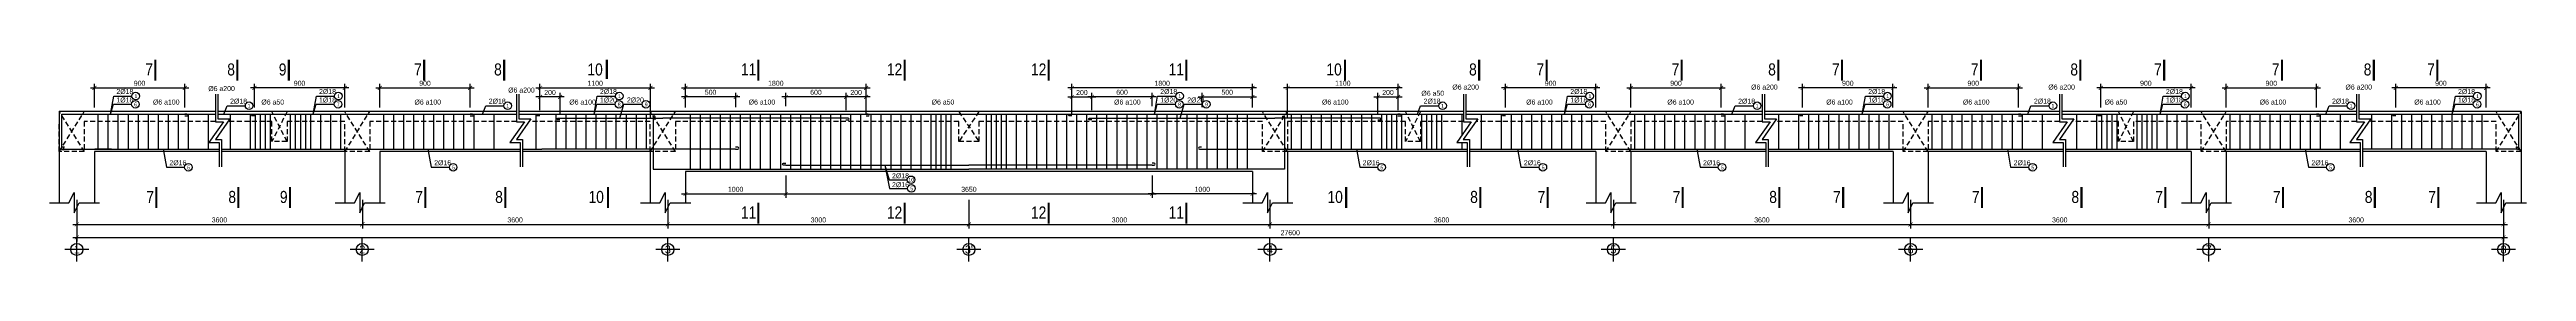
# Model space of a CAD drawing. Extents: x -317 to 3482, y -2056 to 752.
# Drawn here: x 2248 to 3482, y -435 to -334 of the extents above; entities that cross this region are included whole.
import ezdxf
from ezdxf.enums import TextEntityAlignment as Align

# ---------------------------------------------------------------- set-up
doc = ezdxf.new("R2010")
doc.units = 0
doc.header["$MEASUREMENT"] = 0
doc.linetypes.add('CENTER2', pattern=[1.125, 0.75, -0.125, 0.125, -0.125])
doc.linetypes.add('HIDDEN', pattern=[0.375, 0.25, -0.125])
doc.layers.get('0').update_dxf_attribs({"linetype": 'CONTINUOUS'})
doc.layers.get('DEFPOINTS').update_dxf_attribs({"linetype": 'CONTINUOUS'})
for name, color, linetype in [('DAI', 3, 'CONTINUOUS'), ('DIM', 1, 'CONTINUOUS'), ('DUT', 7, 'CENTER2'), ('MOTAAR', 1, 'CONTINUOUS'), ('TEXT', 7, 'CONTINUOUS'), ('THEP', 6, 'CONTINUOUS'), ('TU1', 9, 'CONTINUOUS'), ('TUONG', 7, 'CONTINUOUS')]:
    doc.layers.add(name, color=color, linetype=linetype)
doc.styles.add('DIM-NEW', font='VHELVCN.TTF')
doc.styles.add('style1', font='VGOUDYN.TTF')
doc.styles.add('T2', font='VTIMESN.TTF')
doc.dimstyles.new('TL20', dxfattribs={"dimtxt": 2.5, "dimasz": 2, "dimexe": 2, "dimexo": 2, "dimgap": 1, "dimtad": 1, "dimdec": 0, "dimlfac": 20, "dimzin": 0, "dimdsep": 46, "dimtxsty": 'T2', "dimblk": 'ARCHTICK', "dimcen": 2.5, "dimdle": 2, "dimclrd": 1, "dimclre": 1, "dimclrt": 2, "dimadec": 0, "dimazin": 0, "dimtfac": 1, "dimtdec": 0, "dimtix": 1, "dimtofl": 0, "dimtmove": 0, "dimatfit": 0, "dimldrblk": 'ARCHTICK', "dimfxl": 0, "dimtolj": 1, "dimtzin": 0, "dimlwd": -1, "dimlwe": -1, "dimarcsym": 0})

# ---------------------------------------------------------------- blocks, each defined once
blk = doc.blocks.new('truc2')
at = {"layer": 'MOTAAR'}
for p, q in [((0, -15), (0, 0)), ((7.5, -7.5), (-7.5, -7.5))]:
    blk.add_line(p, q, dxfattribs=at)
blk.add_lwpolyline([(0, -3.5), (0, -1.8)], dxfattribs=at)
blk.add_circle((0, -7.5), 3.75, dxfattribs=at)
at = {"layer": 'TEXT', "style": 'T2'}
blk.add_attdef('1', text='', height=5, dxfattribs=at).set_placement((0, -7.5), align=Align.MIDDLE_CENTER)
blk = doc.blocks.new('_ARCHTICK')
at = {"color": 0, "linetype": 'ByBlock', "const_width": 0.15}
blk.add_lwpolyline([(-0.5, -0.5), (0.5, 0.5)], dxfattribs=at)
blk = doc.blocks.new('*D162')
at = {"layer": 'DEFPOINTS', "color": 0}
for p in [(2315.2, -348.5), (2270.2, -360.3), (2315.2, -360.3)]:
    blk.add_point(p, dxfattribs=at)
at = {"layer": 'TUONG', "color": 1}
for p, q in [((2268.2, -348.5), (2317.2, -348.5)), ((2270.2, -358.3), (2270.2, -346.5)), ((2315.2, -358.3), (2315.2, -346.5))]:
    blk.add_line(p, q, dxfattribs=at)
at = {"layer": 'TUONG', "color": 1, "xscale": 2, "yscale": 2, "zscale": 2, "rotation": 180}
blk.add_blockref('_ARCHTICK', (2270.2, -348.5), dxfattribs=at)
at = {"layer": 'TUONG', "color": 1, "xscale": 2, "yscale": 2, "zscale": 2}
blk.add_blockref('_ARCHTICK', (2315.2, -348.5), dxfattribs=at)
at = {"layer": 'TUONG', "color": 2, "insert": (2292.7, -346.2), "char_height": 2.5, "attachment_point": 5, "style": 'T2'}
blk.add_mtext('\\A1;900', dxfattribs=at)
blk = doc.blocks.new('*D161')
at = {"layer": 'DEFPOINTS', "color": 0}
for p in [(2349.9, -348.5), (2349.9, -360.3), (2394.9, -360.3)]:
    blk.add_point(p, dxfattribs=at)
at = {"layer": 'TUONG', "color": 1}
for p, q in [((2396.9, -348.5), (2347.9, -348.5)), ((2349.9, -358.3), (2349.9, -346.5)), ((2394.9, -358.3), (2394.9, -346.5))]:
    blk.add_line(p, q, dxfattribs=at)
at = {"layer": 'TUONG', "color": 1, "xscale": 2, "yscale": 2, "zscale": 2, "rotation": 180}
blk.add_blockref('_ARCHTICK', (2349.9, -348.5), dxfattribs=at)
at = {"layer": 'TUONG', "color": 1, "xscale": 2, "yscale": 2, "zscale": 2}
blk.add_blockref('_ARCHTICK', (2394.9, -348.5), dxfattribs=at)
at = {"layer": 'TUONG', "color": 2, "insert": (2372.4, -346.2), "char_height": 2.5, "attachment_point": 5, "style": 'T2'}
blk.add_mtext('\\A1;900', dxfattribs=at)
blk = doc.blocks.new('*D160')
at = {"layer": 'DEFPOINTS', "color": 0}
for p in [(2457.4, -348.5), (2412.4, -360.3), (2457.4, -360.3)]:
    blk.add_point(p, dxfattribs=at)
at = {"layer": 'TUONG', "color": 1}
for p, q in [((2410.4, -348.5), (2459.4, -348.5)), ((2412.4, -358.3), (2412.4, -346.5)), ((2457.4, -358.3), (2457.4, -346.5))]:
    blk.add_line(p, q, dxfattribs=at)
at = {"layer": 'TUONG', "color": 1, "xscale": 2, "yscale": 2, "zscale": 2, "rotation": 180}
blk.add_blockref('_ARCHTICK', (2412.4, -348.5), dxfattribs=at)
at = {"layer": 'TUONG', "color": 1, "xscale": 2, "yscale": 2, "zscale": 2}
blk.add_blockref('_ARCHTICK', (2457.4, -348.5), dxfattribs=at)
at = {"layer": 'TUONG', "color": 2, "insert": (2434.9, -346.2), "char_height": 2.5, "attachment_point": 5, "style": 'T2'}
blk.add_mtext('\\A1;900', dxfattribs=at)
blk = doc.blocks.new('*D159')
at = {"layer": 'DEFPOINTS', "color": 0}
for p in [(2547.2, -348.5), (2492.2, -361.6), (2547.2, -365.3)]:
    blk.add_point(p, dxfattribs=at)
at = {"layer": 'TUONG', "color": 1}
for p, q in [((2490.2, -348.5), (2549.2, -348.5)), ((2492.2, -359.6), (2492.2, -346.5)), ((2547.2, -363.3), (2547.2, -346.5))]:
    blk.add_line(p, q, dxfattribs=at)
at = {"layer": 'TUONG', "color": 1, "xscale": 2, "yscale": 2, "zscale": 2, "rotation": 180}
blk.add_blockref('_ARCHTICK', (2492.2, -348.5), dxfattribs=at)
at = {"layer": 'TUONG', "color": 1, "xscale": 2, "yscale": 2, "zscale": 2}
blk.add_blockref('_ARCHTICK', (2547.2, -348.5), dxfattribs=at)
at = {"layer": 'TUONG', "color": 2, "insert": (2519.7, -346.2), "char_height": 2.5, "attachment_point": 5, "style": 'T2'}
blk.add_mtext('\\A1;1100', dxfattribs=at)
blk = doc.blocks.new('*D158')
at = {"layer": 'DEFPOINTS', "color": 0}
for p in [(2492.2, -353), (2492.2, -361.6), (2502.2, -363.6)]:
    blk.add_point(p, dxfattribs=at)
at = {"layer": 'TUONG', "color": 1}
for p, q in [((2504.2, -353), (2490.2, -353)), ((2492.2, -359.6), (2492.2, -351)), ((2502.2, -361.6), (2502.2, -351))]:
    blk.add_line(p, q, dxfattribs=at)
at = {"layer": 'TUONG', "color": 1, "xscale": 2, "yscale": 2, "zscale": 2, "rotation": 180}
blk.add_blockref('_ARCHTICK', (2492.2, -353), dxfattribs=at)
at = {"layer": 'TUONG', "color": 1, "xscale": 2, "yscale": 2, "zscale": 2}
blk.add_blockref('_ARCHTICK', (2502.2, -353), dxfattribs=at)
at = {"layer": 'TUONG', "color": 2, "insert": (2497.2, -350.8), "char_height": 2.5, "attachment_point": 5, "style": 'T2'}
blk.add_mtext('\\A1;200', dxfattribs=at)
blk = doc.blocks.new('*D157')
at = {"layer": 'DEFPOINTS', "color": 0}
for p in [(2654.7, -348.5), (2564.7, -360.3), (2654.7, -361.6)]:
    blk.add_point(p, dxfattribs=at)
at = {"layer": 'TUONG', "color": 1}
for p, q in [((2562.7, -348.5), (2656.7, -348.5)), ((2564.7, -358.3), (2564.7, -346.5)), ((2654.7, -359.6), (2654.7, -346.5))]:
    blk.add_line(p, q, dxfattribs=at)
at = {"layer": 'TUONG', "color": 1, "xscale": 2, "yscale": 2, "zscale": 2, "rotation": 180}
blk.add_blockref('_ARCHTICK', (2564.7, -348.5), dxfattribs=at)
at = {"layer": 'TUONG', "color": 1, "xscale": 2, "yscale": 2, "zscale": 2}
blk.add_blockref('_ARCHTICK', (2654.7, -348.5), dxfattribs=at)
at = {"layer": 'TUONG', "color": 2, "insert": (2609.7, -346.2), "char_height": 2.5, "attachment_point": 5, "style": 'T2'}
blk.add_mtext('\\A1;1800', dxfattribs=at)
blk = doc.blocks.new('*D156')
at = {"layer": 'DEFPOINTS', "color": 0}
for p in [(2644.7, -353), (2644.7, -361.6), (2654.7, -363.6)]:
    blk.add_point(p, dxfattribs=at)
at = {"layer": 'TUONG', "color": 1}
for p, q in [((2656.7, -353), (2642.7, -353)), ((2644.7, -359.6), (2644.7, -351)), ((2654.7, -361.6), (2654.7, -351))]:
    blk.add_line(p, q, dxfattribs=at)
at = {"layer": 'TUONG', "color": 1, "xscale": 2, "yscale": 2, "zscale": 2, "rotation": 180}
blk.add_blockref('_ARCHTICK', (2644.7, -353), dxfattribs=at)
at = {"layer": 'TUONG', "color": 1, "xscale": 2, "yscale": 2, "zscale": 2}
blk.add_blockref('_ARCHTICK', (2654.7, -353), dxfattribs=at)
at = {"layer": 'TUONG', "color": 2, "insert": (2649.7, -350.8), "char_height": 2.5, "attachment_point": 5, "style": 'T2'}
blk.add_mtext('\\A1;200', dxfattribs=at)
blk = doc.blocks.new('*D155')
at = {"layer": 'DEFPOINTS', "color": 0}
for p in [(2564.7, -353), (2564.7, -358.1), (2589.7, -360.1)]:
    blk.add_point(p, dxfattribs=at)
at = {"layer": 'TUONG', "color": 1}
for p, q in [((2591.7, -353), (2562.7, -353)), ((2564.7, -356.1), (2564.7, -351)), ((2589.7, -358.1), (2589.7, -351))]:
    blk.add_line(p, q, dxfattribs=at)
at = {"layer": 'TUONG', "color": 1, "xscale": 2, "yscale": 2, "zscale": 2, "rotation": 180}
blk.add_blockref('_ARCHTICK', (2564.7, -353), dxfattribs=at)
at = {"layer": 'TUONG', "color": 1, "xscale": 2, "yscale": 2, "zscale": 2}
blk.add_blockref('_ARCHTICK', (2589.7, -353), dxfattribs=at)
at = {"layer": 'TUONG', "color": 2, "insert": (2577.2, -350.7), "char_height": 2.5, "attachment_point": 5, "style": 'T2'}
blk.add_mtext('\\A1;500', dxfattribs=at)
blk = doc.blocks.new('*D154')
at = {"layer": 'DEFPOINTS', "color": 0}
for p in [(2767.2, -353), (2757.2, -363.6), (2767.2, -361.6)]:
    blk.add_point(p, dxfattribs=at)
at = {"layer": 'TUONG', "color": 1}
for p, q in [((2755.2, -353), (2769.2, -353)), ((2757.2, -361.6), (2757.2, -351)), ((2767.2, -359.6), (2767.2, -351))]:
    blk.add_line(p, q, dxfattribs=at)
at = {"layer": 'TUONG', "color": 1, "xscale": 2, "yscale": 2, "zscale": 2, "rotation": 180}
blk.add_blockref('_ARCHTICK', (2757.2, -353), dxfattribs=at)
at = {"layer": 'TUONG', "color": 1, "xscale": 2, "yscale": 2, "zscale": 2}
blk.add_blockref('_ARCHTICK', (2767.2, -353), dxfattribs=at)
at = {"layer": 'TUONG', "color": 2, "insert": (2762.2, -350.8), "char_height": 2.5, "attachment_point": 5, "style": 'T2'}
blk.add_mtext('\\A1;200', dxfattribs=at)
blk = doc.blocks.new('*D153')
at = {"layer": 'DEFPOINTS', "color": 0}
for p in [(2757.2, -348.5), (2757.2, -361.6), (2847.2, -360.3)]:
    blk.add_point(p, dxfattribs=at)
at = {"layer": 'TUONG', "color": 1}
for p, q in [((2849.2, -348.5), (2755.2, -348.5)), ((2757.2, -359.6), (2757.2, -346.5)), ((2847.2, -358.3), (2847.2, -346.5))]:
    blk.add_line(p, q, dxfattribs=at)
at = {"layer": 'TUONG', "color": 1, "xscale": 2, "yscale": 2, "zscale": 2, "rotation": 180}
blk.add_blockref('_ARCHTICK', (2757.2, -348.5), dxfattribs=at)
at = {"layer": 'TUONG', "color": 1, "xscale": 2, "yscale": 2, "zscale": 2}
blk.add_blockref('_ARCHTICK', (2847.2, -348.5), dxfattribs=at)
at = {"layer": 'TUONG', "color": 2, "insert": (2802.2, -346.2), "char_height": 2.5, "attachment_point": 5, "style": 'T2'}
blk.add_mtext('\\A1;1800', dxfattribs=at)
blk = doc.blocks.new('*D152')
at = {"layer": 'DEFPOINTS', "color": 0}
for p in [(2847.2, -353), (2822.1, -360.1), (2847.2, -358.1)]:
    blk.add_point(p, dxfattribs=at)
at = {"layer": 'TUONG', "color": 1}
for p, q in [((2820.1, -353), (2849.2, -353)), ((2822.1, -358.1), (2822.1, -351)), ((2847.2, -356.1), (2847.2, -351))]:
    blk.add_line(p, q, dxfattribs=at)
at = {"layer": 'TUONG', "color": 1, "xscale": 2, "yscale": 2, "zscale": 2, "rotation": 180}
blk.add_blockref('_ARCHTICK', (2822.1, -353), dxfattribs=at)
at = {"layer": 'TUONG', "color": 1, "xscale": 2, "yscale": 2, "zscale": 2}
blk.add_blockref('_ARCHTICK', (2847.2, -353), dxfattribs=at)
at = {"layer": 'TUONG', "color": 2, "insert": (2834.6, -350.7), "char_height": 2.5, "attachment_point": 5, "style": 'T2'}
blk.add_mtext('\\A1;500', dxfattribs=at)
blk = doc.blocks.new('*D151')
at = {"layer": 'DEFPOINTS', "color": 0}
for p in [(2864.7, -348.5), (2864.7, -365.3), (2919.7, -361.6)]:
    blk.add_point(p, dxfattribs=at)
at = {"layer": 'TUONG', "color": 1}
for p, q in [((2921.7, -348.5), (2862.7, -348.5)), ((2864.7, -363.3), (2864.7, -346.5)), ((2919.7, -359.6), (2919.7, -346.5))]:
    blk.add_line(p, q, dxfattribs=at)
at = {"layer": 'TUONG', "color": 1, "xscale": 2, "yscale": 2, "zscale": 2, "rotation": 180}
blk.add_blockref('_ARCHTICK', (2864.7, -348.5), dxfattribs=at)
at = {"layer": 'TUONG', "color": 1, "xscale": 2, "yscale": 2, "zscale": 2}
blk.add_blockref('_ARCHTICK', (2919.7, -348.5), dxfattribs=at)
at = {"layer": 'TUONG', "color": 2, "insert": (2892.2, -346.2), "char_height": 2.5, "attachment_point": 5, "style": 'T2'}
blk.add_mtext('\\A1;1100', dxfattribs=at)
blk = doc.blocks.new('*D150')
at = {"layer": 'DEFPOINTS', "color": 0}
for p in [(2919.7, -353), (2909.7, -363.6), (2919.7, -361.6)]:
    blk.add_point(p, dxfattribs=at)
at = {"layer": 'TUONG', "color": 1}
for p, q in [((2907.7, -353), (2921.7, -353)), ((2909.7, -361.6), (2909.7, -351)), ((2919.7, -359.6), (2919.7, -351))]:
    blk.add_line(p, q, dxfattribs=at)
at = {"layer": 'TUONG', "color": 1, "xscale": 2, "yscale": 2, "zscale": 2, "rotation": 180}
blk.add_blockref('_ARCHTICK', (2909.7, -353), dxfattribs=at)
at = {"layer": 'TUONG', "color": 1, "xscale": 2, "yscale": 2, "zscale": 2}
blk.add_blockref('_ARCHTICK', (2919.7, -353), dxfattribs=at)
at = {"layer": 'TUONG', "color": 2, "insert": (2914.7, -350.8), "char_height": 2.5, "attachment_point": 5, "style": 'T2'}
blk.add_mtext('\\A1;200', dxfattribs=at)
blk = doc.blocks.new('*D149')
at = {"layer": 'DEFPOINTS', "color": 0}
for p in [(3080.7, -348.5), (3035.7, -360.3), (3080.7, -360.3)]:
    blk.add_point(p, dxfattribs=at)
at = {"layer": 'TUONG', "color": 1}
for p, q in [((3033.7, -348.5), (3082.7, -348.5)), ((3035.7, -358.3), (3035.7, -346.5)), ((3080.7, -358.3), (3080.7, -346.5))]:
    blk.add_line(p, q, dxfattribs=at)
at = {"layer": 'TUONG', "color": 1, "xscale": 2, "yscale": 2, "zscale": 2, "rotation": 180}
blk.add_blockref('_ARCHTICK', (3035.7, -348.5), dxfattribs=at)
at = {"layer": 'TUONG', "color": 1, "xscale": 2, "yscale": 2, "zscale": 2}
blk.add_blockref('_ARCHTICK', (3080.7, -348.5), dxfattribs=at)
at = {"layer": 'TUONG', "color": 2, "insert": (3058.2, -346.2), "char_height": 2.5, "attachment_point": 5, "style": 'T2'}
blk.add_mtext('\\A1;900', dxfattribs=at)
blk = doc.blocks.new('*D148')
at = {"layer": 'DEFPOINTS', "color": 0}
for p in [(2973.2, -348.5), (2973.2, -360.3), (3018.2, -360.3)]:
    blk.add_point(p, dxfattribs=at)
at = {"layer": 'TUONG', "color": 1}
for p, q in [((3020.2, -348.5), (2971.2, -348.5)), ((2973.2, -358.3), (2973.2, -346.5)), ((3018.2, -358.3), (3018.2, -346.5))]:
    blk.add_line(p, q, dxfattribs=at)
at = {"layer": 'TUONG', "color": 1, "xscale": 2, "yscale": 2, "zscale": 2, "rotation": 180}
blk.add_blockref('_ARCHTICK', (2973.2, -348.5), dxfattribs=at)
at = {"layer": 'TUONG', "color": 1, "xscale": 2, "yscale": 2, "zscale": 2}
blk.add_blockref('_ARCHTICK', (3018.2, -348.5), dxfattribs=at)
at = {"layer": 'TUONG', "color": 2, "insert": (2995.7, -346.2), "char_height": 2.5, "attachment_point": 5, "style": 'T2'}
blk.add_mtext('\\A1;900', dxfattribs=at)
blk = doc.blocks.new('*D147')
at = {"layer": 'DEFPOINTS', "color": 0}
for p in [(3121.3, -348.5), (3121.3, -360.3), (3166.3, -360.3)]:
    blk.add_point(p, dxfattribs=at)
at = {"layer": 'TUONG', "color": 1}
for p, q in [((3168.3, -348.5), (3119.3, -348.5)), ((3121.3, -358.3), (3121.3, -346.5)), ((3166.3, -358.3), (3166.3, -346.5))]:
    blk.add_line(p, q, dxfattribs=at)
at = {"layer": 'TUONG', "color": 1, "xscale": 2, "yscale": 2, "zscale": 2, "rotation": 180}
blk.add_blockref('_ARCHTICK', (3121.3, -348.5), dxfattribs=at)
at = {"layer": 'TUONG', "color": 1, "xscale": 2, "yscale": 2, "zscale": 2}
blk.add_blockref('_ARCHTICK', (3166.3, -348.5), dxfattribs=at)
at = {"layer": 'TUONG', "color": 2, "insert": (3143.8, -346.2), "char_height": 2.5, "attachment_point": 5, "style": 'T2'}
blk.add_mtext('\\A1;900', dxfattribs=at)
blk = doc.blocks.new('*D146')
at = {"layer": 'DEFPOINTS', "color": 0}
for p in [(3228.8, -348.5), (3183.8, -360.3), (3228.8, -360.3)]:
    blk.add_point(p, dxfattribs=at)
at = {"layer": 'TUONG', "color": 1}
for p, q in [((3181.8, -348.5), (3230.8, -348.5)), ((3183.8, -358.3), (3183.8, -346.5)), ((3228.8, -358.3), (3228.8, -346.5))]:
    blk.add_line(p, q, dxfattribs=at)
at = {"layer": 'TUONG', "color": 1, "xscale": 2, "yscale": 2, "zscale": 2, "rotation": 180}
blk.add_blockref('_ARCHTICK', (3183.8, -348.5), dxfattribs=at)
at = {"layer": 'TUONG', "color": 1, "xscale": 2, "yscale": 2, "zscale": 2}
blk.add_blockref('_ARCHTICK', (3228.8, -348.5), dxfattribs=at)
at = {"layer": 'TUONG', "color": 2, "insert": (3206.3, -346.2), "char_height": 2.5, "attachment_point": 5, "style": 'T2'}
blk.add_mtext('\\A1;900', dxfattribs=at)
blk = doc.blocks.new('*D145')
at = {"layer": 'DEFPOINTS', "color": 0}
for p in [(3269.8, -348.5), (3269.8, -360.3), (3314.8, -360.3)]:
    blk.add_point(p, dxfattribs=at)
at = {"layer": 'TUONG', "color": 1}
for p, q in [((3316.8, -348.5), (3267.8, -348.5)), ((3269.8, -358.3), (3269.8, -346.5)), ((3314.8, -358.3), (3314.8, -346.5))]:
    blk.add_line(p, q, dxfattribs=at)
at = {"layer": 'TUONG', "color": 1, "xscale": 2, "yscale": 2, "zscale": 2, "rotation": 180}
blk.add_blockref('_ARCHTICK', (3269.8, -348.5), dxfattribs=at)
at = {"layer": 'TUONG', "color": 1, "xscale": 2, "yscale": 2, "zscale": 2}
blk.add_blockref('_ARCHTICK', (3314.8, -348.5), dxfattribs=at)
at = {"layer": 'TUONG', "color": 2, "insert": (3292.3, -346.2), "char_height": 2.5, "attachment_point": 5, "style": 'T2'}
blk.add_mtext('\\A1;900', dxfattribs=at)
blk = doc.blocks.new('*D144')
at = {"layer": 'DEFPOINTS', "color": 0}
for p in [(3377.3, -348.5), (3332.3, -360.3), (3377.3, -360.3)]:
    blk.add_point(p, dxfattribs=at)
at = {"layer": 'TUONG', "color": 1}
for p, q in [((3330.3, -348.5), (3379.3, -348.5)), ((3332.3, -358.3), (3332.3, -346.5)), ((3377.3, -358.3), (3377.3, -346.5))]:
    blk.add_line(p, q, dxfattribs=at)
at = {"layer": 'TUONG', "color": 1, "xscale": 2, "yscale": 2, "zscale": 2, "rotation": 180}
blk.add_blockref('_ARCHTICK', (3332.3, -348.5), dxfattribs=at)
at = {"layer": 'TUONG', "color": 1, "xscale": 2, "yscale": 2, "zscale": 2}
blk.add_blockref('_ARCHTICK', (3377.3, -348.5), dxfattribs=at)
at = {"layer": 'TUONG', "color": 2, "insert": (3354.8, -346.2), "char_height": 2.5, "attachment_point": 5, "style": 'T2'}
blk.add_mtext('\\A1;900', dxfattribs=at)
blk = doc.blocks.new('*D143')
at = {"layer": 'DEFPOINTS', "color": 0}
for p in [(3416.8, -348.5), (3416.8, -360.3), (3461.8, -360.3)]:
    blk.add_point(p, dxfattribs=at)
at = {"layer": 'TUONG', "color": 1}
for p, q in [((3463.8, -348.5), (3414.8, -348.5)), ((3416.8, -358.3), (3416.8, -346.5)), ((3461.8, -358.3), (3461.8, -346.5))]:
    blk.add_line(p, q, dxfattribs=at)
at = {"layer": 'TUONG', "color": 1, "xscale": 2, "yscale": 2, "zscale": 2, "rotation": 180}
blk.add_blockref('_ARCHTICK', (3416.8, -348.5), dxfattribs=at)
at = {"layer": 'TUONG', "color": 1, "xscale": 2, "yscale": 2, "zscale": 2}
blk.add_blockref('_ARCHTICK', (3461.8, -348.5), dxfattribs=at)
at = {"layer": 'TUONG', "color": 2, "insert": (3439.3, -346.2), "char_height": 2.5, "attachment_point": 5, "style": 'T2'}
blk.add_mtext('\\A1;900', dxfattribs=at)
blk = doc.blocks.new('*D142')
at = {"layer": 'DEFPOINTS', "color": 0}
for p in [(2564.7, -390.3), (2614.7, -390.3), (2614.7, -401.5)]:
    blk.add_point(p, dxfattribs=at)
at = {"layer": 'TUONG', "color": 1}
for p, q in [((2564.7, -392.3), (2564.7, -403.5)), ((2614.7, -392.3), (2614.7, -403.5)), ((2562.7, -401.5), (2616.7, -401.5))]:
    blk.add_line(p, q, dxfattribs=at)
at = {"layer": 'TUONG', "color": 1, "xscale": 2, "yscale": 2, "zscale": 2, "rotation": 180}
blk.add_blockref('_ARCHTICK', (2564.7, -401.5), dxfattribs=at)
at = {"layer": 'TUONG', "color": 1, "xscale": 2, "yscale": 2, "zscale": 2}
blk.add_blockref('_ARCHTICK', (2614.7, -401.5), dxfattribs=at)
at = {"layer": 'TUONG', "color": 2, "insert": (2589.7, -399.2), "char_height": 2.5, "attachment_point": 5, "style": 'T2'}
blk.add_mtext('\\A1;1000', dxfattribs=at)
blk = doc.blocks.new('*D141')
at = {"layer": 'DEFPOINTS', "color": 0}
for p in [(2797.2, -390.3), (2847.2, -390.3), (2797.2, -401.5)]:
    blk.add_point(p, dxfattribs=at)
at = {"layer": 'TUONG', "color": 1}
for p, q in [((2797.2, -392.3), (2797.2, -403.5)), ((2847.2, -392.3), (2847.2, -403.5)), ((2849.2, -401.5), (2795.2, -401.5))]:
    blk.add_line(p, q, dxfattribs=at)
at = {"layer": 'TUONG', "color": 1, "xscale": 2, "yscale": 2, "zscale": 2, "rotation": 180}
blk.add_blockref('_ARCHTICK', (2797.2, -401.5), dxfattribs=at)
at = {"layer": 'TUONG', "color": 1, "xscale": 2, "yscale": 2, "zscale": 2}
blk.add_blockref('_ARCHTICK', (2847.2, -401.5), dxfattribs=at)
at = {"layer": 'TUONG', "color": 2, "insert": (2822.2, -399.2), "char_height": 2.5, "attachment_point": 5, "style": 'T2'}
blk.add_mtext('\\A1;1000', dxfattribs=at)
blk = doc.blocks.new('*D140')
at = {"layer": 'DEFPOINTS', "color": 0}
for p in [(2614.7, -392.3), (2797.2, -392.3), (2797.2, -401.5)]:
    blk.add_point(p, dxfattribs=at)
at = {"layer": 'TUONG', "color": 1}
for p, q in [((2614.7, -394.3), (2614.7, -403.5)), ((2797.2, -394.3), (2797.2, -403.5)), ((2612.7, -401.5), (2799.2, -401.5))]:
    blk.add_line(p, q, dxfattribs=at)
at = {"layer": 'TUONG', "color": 1, "xscale": 2, "yscale": 2, "zscale": 2, "rotation": 180}
blk.add_blockref('_ARCHTICK', (2614.7, -401.5), dxfattribs=at)
at = {"layer": 'TUONG', "color": 1, "xscale": 2, "yscale": 2, "zscale": 2}
blk.add_blockref('_ARCHTICK', (2797.2, -401.5), dxfattribs=at)
at = {"layer": 'TUONG', "color": 2, "insert": (2705.9, -399.2), "char_height": 2.5, "attachment_point": 5, "style": 'T2'}
blk.add_mtext('\\A1;3650', dxfattribs=at)
blk = doc.blocks.new('*D139')
at = {"layer": 'DEFPOINTS', "color": 0}
for p in [(2614.7, -353), (2614.7, -359.6), (2644.7, -359.6)]:
    blk.add_point(p, dxfattribs=at)
at = {"layer": 'TUONG', "color": 1}
for p, q in [((2646.7, -353), (2612.7, -353)), ((2614.7, -357.6), (2614.7, -351)), ((2644.7, -357.6), (2644.7, -351))]:
    blk.add_line(p, q, dxfattribs=at)
at = {"layer": 'TUONG', "color": 1, "xscale": 2, "yscale": 2, "zscale": 2, "rotation": 180}
blk.add_blockref('_ARCHTICK', (2614.7, -353), dxfattribs=at)
at = {"layer": 'TUONG', "color": 1, "xscale": 2, "yscale": 2, "zscale": 2}
blk.add_blockref('_ARCHTICK', (2644.7, -353), dxfattribs=at)
at = {"layer": 'TUONG', "color": 2, "insert": (2629.7, -350.7), "char_height": 2.5, "attachment_point": 5, "style": 'T2'}
blk.add_mtext('\\A1;600', dxfattribs=at)
blk = doc.blocks.new('*D138')
at = {"layer": 'DEFPOINTS', "color": 0}
for p in [(2767.2, -353), (2767.2, -359.6), (2797.2, -359.6)]:
    blk.add_point(p, dxfattribs=at)
at = {"layer": 'TUONG', "color": 1}
for p, q in [((2799.2, -353), (2765.2, -353)), ((2767.2, -357.6), (2767.2, -351)), ((2797.2, -357.6), (2797.2, -351))]:
    blk.add_line(p, q, dxfattribs=at)
at = {"layer": 'TUONG', "color": 1, "xscale": 2, "yscale": 2, "zscale": 2, "rotation": 180}
blk.add_blockref('_ARCHTICK', (2767.2, -353), dxfattribs=at)
at = {"layer": 'TUONG', "color": 1, "xscale": 2, "yscale": 2, "zscale": 2}
blk.add_blockref('_ARCHTICK', (2797.2, -353), dxfattribs=at)
at = {"layer": 'TUONG', "color": 2, "insert": (2782.2, -350.7), "char_height": 2.5, "attachment_point": 5, "style": 'T2'}
blk.add_mtext('\\A1;600', dxfattribs=at)
blk = doc.blocks.new('*D137')
at = {"layer": 'DEFPOINTS', "color": 0}
for p in [(2261.4, -402.4), (2403.7, -402.4), (2403.7, -416.7)]:
    blk.add_point(p, dxfattribs=at)
at = {"layer": 'TUONG', "color": 1}
for p, q in [((2261.4, -404.4), (2261.4, -418.7)), ((2403.7, -404.4), (2403.7, -418.7)), ((2259.4, -416.7), (2405.7, -416.7))]:
    blk.add_line(p, q, dxfattribs=at)
at = {"layer": 'TUONG', "color": 1, "xscale": 2, "yscale": 2, "zscale": 2, "rotation": 180}
blk.add_blockref('_ARCHTICK', (2261.4, -416.7), dxfattribs=at)
at = {"layer": 'TUONG', "color": 1, "xscale": 2, "yscale": 2, "zscale": 2}
blk.add_blockref('_ARCHTICK', (2403.7, -416.7), dxfattribs=at)
at = {"layer": 'TUONG', "color": 2, "insert": (2332.5, -414.5), "char_height": 2.5, "attachment_point": 5, "style": 'T2'}
blk.add_mtext('\\A1;3600', dxfattribs=at)
blk = doc.blocks.new('*D136')
at = {"layer": 'DEFPOINTS', "color": 0}
for p in [(2403.7, -402.4), (2555.9, -402.4), (2555.9, -416.7)]:
    blk.add_point(p, dxfattribs=at)
at = {"layer": 'TUONG', "color": 1}
for p, q in [((2403.7, -404.4), (2403.7, -418.7)), ((2555.9, -404.4), (2555.9, -418.7)), ((2401.7, -416.7), (2557.9, -416.7))]:
    blk.add_line(p, q, dxfattribs=at)
at = {"layer": 'TUONG', "color": 1, "xscale": 2, "yscale": 2, "zscale": 2, "rotation": 180}
blk.add_blockref('_ARCHTICK', (2403.7, -416.7), dxfattribs=at)
at = {"layer": 'TUONG', "color": 1, "xscale": 2, "yscale": 2, "zscale": 2}
blk.add_blockref('_ARCHTICK', (2555.9, -416.7), dxfattribs=at)
at = {"layer": 'TUONG', "color": 2, "insert": (2479.8, -414.5), "char_height": 2.5, "attachment_point": 5, "style": 'T2'}
blk.add_mtext('\\A1;3600', dxfattribs=at)
blk = doc.blocks.new('*D135')
at = {"layer": 'DEFPOINTS', "color": 0}
for p in [(2555.9, -402.4), (2705.9, -402.4), (2705.9, -416.7)]:
    blk.add_point(p, dxfattribs=at)
at = {"layer": 'TUONG', "color": 1}
for p, q in [((2555.9, -404.4), (2555.9, -418.7)), ((2705.9, -404.4), (2705.9, -418.7)), ((2553.9, -416.7), (2707.9, -416.7))]:
    blk.add_line(p, q, dxfattribs=at)
at = {"layer": 'TUONG', "color": 1, "xscale": 2, "yscale": 2, "zscale": 2, "rotation": 180}
blk.add_blockref('_ARCHTICK', (2555.9, -416.7), dxfattribs=at)
at = {"layer": 'TUONG', "color": 1, "xscale": 2, "yscale": 2, "zscale": 2}
blk.add_blockref('_ARCHTICK', (2705.9, -416.7), dxfattribs=at)
at = {"layer": 'TUONG', "color": 2, "insert": (2630.9, -414.5), "char_height": 2.5, "attachment_point": 5, "style": 'T2'}
blk.add_mtext('\\A1;3000', dxfattribs=at)
blk = doc.blocks.new('*D134')
at = {"layer": 'DEFPOINTS', "color": 0}
for p in [(2705.9, -402.4), (2855.9, -402.4), (2855.9, -416.7)]:
    blk.add_point(p, dxfattribs=at)
at = {"layer": 'TUONG', "color": 1}
for p, q in [((2705.9, -404.4), (2705.9, -418.7)), ((2855.9, -404.4), (2855.9, -418.7)), ((2703.9, -416.7), (2857.9, -416.7))]:
    blk.add_line(p, q, dxfattribs=at)
at = {"layer": 'TUONG', "color": 1, "xscale": 2, "yscale": 2, "zscale": 2, "rotation": 180}
blk.add_blockref('_ARCHTICK', (2705.9, -416.7), dxfattribs=at)
at = {"layer": 'TUONG', "color": 1, "xscale": 2, "yscale": 2, "zscale": 2}
blk.add_blockref('_ARCHTICK', (2855.9, -416.7), dxfattribs=at)
at = {"layer": 'TUONG', "color": 2, "insert": (2780.9, -414.5), "char_height": 2.5, "attachment_point": 5, "style": 'T2'}
blk.add_mtext('\\A1;3000', dxfattribs=at)
blk = doc.blocks.new('*D133')
at = {"layer": 'DEFPOINTS', "color": 0}
for p in [(2855.9, -402.4), (3027, -402.4), (3027, -416.7)]:
    blk.add_point(p, dxfattribs=at)
at = {"layer": 'TUONG', "color": 1}
for p, q in [((2855.9, -404.4), (2855.9, -418.7)), ((3027, -404.4), (3027, -418.7)), ((2853.9, -416.7), (3029, -416.7))]:
    blk.add_line(p, q, dxfattribs=at)
at = {"layer": 'TUONG', "color": 1, "xscale": 2, "yscale": 2, "zscale": 2, "rotation": 180}
blk.add_blockref('_ARCHTICK', (2855.9, -416.7), dxfattribs=at)
at = {"layer": 'TUONG', "color": 1, "xscale": 2, "yscale": 2, "zscale": 2}
blk.add_blockref('_ARCHTICK', (3027, -416.7), dxfattribs=at)
at = {"layer": 'TUONG', "color": 2, "insert": (2941.4, -414.5), "char_height": 2.5, "attachment_point": 5, "style": 'T2'}
blk.add_mtext('\\A1;3600', dxfattribs=at)
blk = doc.blocks.new('*D132')
at = {"layer": 'DEFPOINTS', "color": 0}
for p in [(3027, -402.4), (3175.1, -402.4), (3175.1, -416.7)]:
    blk.add_point(p, dxfattribs=at)
at = {"layer": 'TUONG', "color": 1}
for p, q in [((3027, -404.4), (3027, -418.7)), ((3175.1, -404.4), (3175.1, -418.7)), ((3025, -416.7), (3177.1, -416.7))]:
    blk.add_line(p, q, dxfattribs=at)
at = {"layer": 'TUONG', "color": 1, "xscale": 2, "yscale": 2, "zscale": 2, "rotation": 180}
blk.add_blockref('_ARCHTICK', (3027, -416.7), dxfattribs=at)
at = {"layer": 'TUONG', "color": 1, "xscale": 2, "yscale": 2, "zscale": 2}
blk.add_blockref('_ARCHTICK', (3175.1, -416.7), dxfattribs=at)
at = {"layer": 'TUONG', "color": 2, "insert": (3101, -414.5), "char_height": 2.5, "attachment_point": 5, "style": 'T2'}
blk.add_mtext('\\A1;3600', dxfattribs=at)
blk = doc.blocks.new('*D131')
at = {"layer": 'DEFPOINTS', "color": 0}
for p in [(3175.1, -402.4), (3323.6, -402.4), (3323.6, -416.7)]:
    blk.add_point(p, dxfattribs=at)
at = {"layer": 'TUONG', "color": 1}
for p, q in [((3175.1, -404.4), (3175.1, -418.7)), ((3323.6, -404.4), (3323.6, -418.7)), ((3173.1, -416.7), (3325.6, -416.7))]:
    blk.add_line(p, q, dxfattribs=at)
at = {"layer": 'TUONG', "color": 1, "xscale": 2, "yscale": 2, "zscale": 2, "rotation": 180}
blk.add_blockref('_ARCHTICK', (3175.1, -416.7), dxfattribs=at)
at = {"layer": 'TUONG', "color": 1, "xscale": 2, "yscale": 2, "zscale": 2}
blk.add_blockref('_ARCHTICK', (3323.6, -416.7), dxfattribs=at)
at = {"layer": 'TUONG', "color": 2, "insert": (3249.4, -414.5), "char_height": 2.5, "attachment_point": 5, "style": 'T2'}
blk.add_mtext('\\A1;3600', dxfattribs=at)
blk = doc.blocks.new('*D130')
at = {"layer": 'DEFPOINTS', "color": 0}
for p in [(3323.6, -402.4), (3470.5, -402.4), (3470.5, -416.7)]:
    blk.add_point(p, dxfattribs=at)
at = {"layer": 'TUONG', "color": 1}
for p, q in [((3323.6, -404.4), (3323.6, -418.7)), ((3470.5, -404.4), (3470.5, -418.7)), ((3321.6, -416.7), (3472.5, -416.7))]:
    blk.add_line(p, q, dxfattribs=at)
at = {"layer": 'TUONG', "color": 1, "xscale": 2, "yscale": 2, "zscale": 2, "rotation": 180}
blk.add_blockref('_ARCHTICK', (3323.6, -416.7), dxfattribs=at)
at = {"layer": 'TUONG', "color": 1, "xscale": 2, "yscale": 2, "zscale": 2}
blk.add_blockref('_ARCHTICK', (3470.5, -416.7), dxfattribs=at)
at = {"layer": 'TUONG', "color": 2, "insert": (3397.1, -414.5), "char_height": 2.5, "attachment_point": 5, "style": 'T2'}
blk.add_mtext('\\A1;3600', dxfattribs=at)
blk = doc.blocks.new('*D129')
at = {"layer": 'DEFPOINTS', "color": 0}
for p in [(2261.4, -416.7), (3470.5, -416.7), (3470.5, -423.2)]:
    blk.add_point(p, dxfattribs=at)
at = {"layer": 'TUONG', "color": 1}
for p, q in [((2261.4, -418.7), (2261.4, -425.2)), ((3470.5, -418.7), (3470.5, -425.2)), ((2259.4, -423.2), (3472.5, -423.2))]:
    blk.add_line(p, q, dxfattribs=at)
at = {"layer": 'TUONG', "color": 1, "xscale": 2, "yscale": 2, "zscale": 2, "rotation": 180}
blk.add_blockref('_ARCHTICK', (2261.4, -423.2), dxfattribs=at)
at = {"layer": 'TUONG', "color": 1, "xscale": 2, "yscale": 2, "zscale": 2}
blk.add_blockref('_ARCHTICK', (3470.5, -423.2), dxfattribs=at)
at = {"layer": 'TUONG', "color": 2, "insert": (2866, -420.9), "char_height": 2.5, "attachment_point": 5, "style": 'T2'}
blk.add_mtext('\\A1;27600', dxfattribs=at)

msp = doc.modelspace()

# ---------------------------------------------------------------- linework, layer by layer
at = {"layer": 'DAI'}
for p, q in [((2272.105, -379.092), (2272.105, -361.592)), ((2277.105, -379.092), (2277.105, -361.592)), ((2282.105, -379.092), (2282.105, -361.592)), ((2287.105, -379.092), (2287.105, -361.592)), ((2292.105, -379.092), (2292.105, -361.592)), ((2297.105, -379.092), (2297.105, -361.592)), ((2302.105, -379.092), (2302.105, -361.592)), ((2307.105, -379.092), (2307.105, -361.592)), ((2312.105, -379.092), (2312.105, -361.592)), ((2317.105, -379.092), (2317.105, -361.592)), ((2327.105, -379.092), (2327.105, -361.592)), ((2337.966, -379.092), (2337.966, -361.592)), ((2347.966, -379.092), (2347.966, -361.592)), ((2350.466, -379.092), (2350.466, -361.592)), ((2352.966, -379.092), (2352.966, -361.592)), ((2355.466, -379.092), (2355.466, -361.592)), ((2357.966, -379.092), (2357.966, -361.592)), ((2367.966, -379.092), (2367.966, -361.592)), ((2370.466, -379.092), (2370.466, -361.592)), ((2372.966, -379.092), (2372.966, -361.592)), ((2375.466, -379.092), (2375.466, -361.592)), ((2377.966, -379.092), (2377.966, -361.592)), ((2382.966, -379.092), (2382.966, -361.592)), ((2387.966, -379.092), (2387.966, -361.592)), ((2392.966, -379.092), (2392.966, -361.592)), ((2414.335, -379.092), (2414.335, -361.592)), ((2419.335, -379.092), (2419.335, -361.592)), ((2424.335, -379.092), (2424.335, -361.592)), ((2429.335, -379.092), (2429.335, -361.592)), ((2434.335, -379.092), (2434.335, -361.592)), ((2439.335, -379.092), (2439.335, -361.592)), ((2444.335, -379.092), (2444.335, -361.592)), ((2449.335, -379.092), (2449.335, -361.592)), ((2454.335, -379.092), (2454.335, -361.592)), ((2459.335, -379.092), (2459.335, -361.592)), ((2469.335, -379.092), (2469.335, -361.592)), ((2490.219, -379.092), (2490.219, -361.592)), ((2500.219, -379.092), (2500.219, -361.592)), ((2505.219, -379.092), (2505.219, -361.592)), ((2510.219, -379.092), (2510.219, -361.592)), ((2515.219, -379.092), (2515.219, -361.592)), ((2520.219, -379.092), (2520.219, -361.592)), ((2525.219, -379.092), (2525.219, -361.592)), ((2530.219, -379.092), (2530.219, -361.592)), ((2535.219, -379.092), (2535.219, -361.592)), ((2540.219, -379.092), (2540.219, -361.592)), ((2545.219, -379.092), (2545.219, -361.592)), ((2567.121, -389.092), (2567.121, -361.592)), ((2572.121, -389.092), (2572.121, -361.592)), ((2577.121, -389.092), (2577.121, -361.592)), ((2582.121, -389.092), (2582.121, -361.592)), ((2587.121, -389.092), (2587.121, -361.592)), ((2592.121, -389.092), (2592.121, -361.592)), ((2597.121, -389.092), (2597.121, -361.592)), ((2602.121, -389.092), (2602.121, -361.592)), ((2607.121, -389.092), (2607.121, -361.592)), ((2612.121, -389.092), (2612.121, -361.592)), ((2617.121, -389.092), (2617.121, -361.592)), ((2622.121, -389.092), (2622.121, -361.592)), ((2627.121, -389.092), (2627.121, -361.592)), ((2632.121, -389.092), (2632.121, -361.592)), ((2637.121, -389.092), (2637.121, -361.592)), ((2642.121, -389.092), (2642.121, -361.592)), ((2647.121, -389.092), (2647.121, -361.592)), ((2652.121, -389.092), (2652.121, -361.592)), ((2657.121, -389.092), (2657.121, -361.592)), ((2662.121, -389.092), (2662.121, -361.592)), ((2667.121, -389.092), (2667.121, -361.592)), ((2672.121, -389.092), (2672.121, -361.592)), ((2677.121, -389.092), (2677.121, -361.592)), ((2682.121, -389.092), (2682.121, -361.592)), ((2687.121, -389.092), (2687.121, -361.592)), ((2689.621, -389.092), (2689.621, -361.592)), ((2692.121, -389.092), (2692.121, -361.592)), ((2694.621, -389.092), (2694.621, -361.592)), ((2697.121, -389.092), (2697.121, -361.592)), ((2714.687, -389.092), (2714.687, -361.592)), ((2717.187, -389.092), (2717.187, -361.592)), ((2719.687, -389.092), (2719.687, -361.592)), ((2722.187, -389.092), (2722.187, -361.592)), ((2724.687, -389.092), (2724.687, -361.592)), ((2729.687, -389.092), (2729.687, -361.592)), ((2734.687, -389.092), (2734.687, -361.592)), ((2739.687, -389.092), (2739.687, -361.592)), ((2744.687, -389.092), (2744.687, -361.592)), ((2749.687, -389.092), (2749.687, -361.592)), ((2754.687, -389.092), (2754.687, -361.592)), ((2759.687, -389.092), (2759.687, -361.592)), ((2764.687, -389.092), (2764.687, -361.592)), ((2769.687, -389.092), (2769.687, -361.592)), ((2774.687, -389.092), (2774.687, -361.592)), ((2779.687, -389.092), (2779.687, -361.592)), ((2784.687, -389.092), (2784.687, -361.592)), ((2789.687, -389.092), (2789.687, -361.592)), ((2794.687, -389.092), (2794.687, -361.592)), ((2799.687, -389.092), (2799.687, -361.592)), ((2804.687, -389.092), (2804.687, -361.592)), ((2809.687, -389.092), (2809.687, -361.592)), ((2814.687, -389.092), (2814.687, -361.592)), ((2819.687, -389.092), (2819.687, -361.592)), ((2824.687, -389.092), (2824.687, -361.592)), ((2829.687, -389.092), (2829.687, -361.592)), ((2834.687, -389.092), (2834.687, -361.592)), ((2839.687, -389.092), (2839.687, -361.592)), ((2844.687, -389.092), (2844.687, -361.592)), ((2866.588, -379.092), (2866.588, -361.592)), ((2871.588, -379.092), (2871.588, -361.592)), ((2876.588, -379.092), (2876.588, -361.592)), ((2881.588, -379.092), (2881.588, -361.592)), ((2886.588, -379.092), (2886.588, -361.592)), ((2891.588, -379.092), (2891.588, -361.592)), ((2896.588, -379.092), (2896.588, -361.592)), ((2901.588, -379.092), (2901.588, -361.592)), ((2906.588, -379.092), (2906.588, -361.592)), ((2911.588, -379.092), (2911.588, -361.592)), ((2914.088, -379.092), (2914.088, -361.592)), ((2916.588, -379.092), (2916.588, -361.592)), ((2919.088, -379.092), (2919.088, -361.592)), ((2921.588, -379.092), (2921.588, -361.592)), ((2931.588, -379.092), (2931.588, -361.592)), ((2934.088, -379.092), (2934.088, -361.592)), ((2936.588, -379.092), (2936.588, -361.592)), ((2939.088, -379.092), (2939.088, -361.592)), ((2941.588, -379.092), (2941.588, -361.592)), ((2951.588, -371.998), (2951.588, -361.592)), ((2961.31, -379.092), (2961.31, -361.592)), ((2971.31, -379.092), (2971.31, -361.592)), ((2976.31, -379.092), (2976.31, -361.592)), ((2981.31, -379.092), (2981.31, -361.592)), ((2986.31, -379.092), (2986.31, -361.592)), ((2991.31, -379.092), (2991.31, -361.592)), ((2996.31, -379.092), (2996.31, -361.592)), ((3001.31, -379.092), (3001.31, -361.592)), ((3006.31, -379.092), (3006.31, -361.592)), ((3011.31, -379.092), (3011.31, -361.592)), ((3016.31, -379.092), (3016.31, -361.592)), ((3037.679, -379.092), (3037.679, -361.592)), ((3042.679, -379.092), (3042.679, -361.592)), ((3047.679, -379.092), (3047.679, -361.592)), ((3052.679, -379.092), (3052.679, -361.592)), ((3057.679, -379.092), (3057.679, -361.592)), ((3062.679, -379.092), (3062.679, -361.592)), ((3067.679, -379.092), (3067.679, -361.592)), ((3072.679, -379.092), (3072.679, -361.592)), ((3077.679, -379.092), (3077.679, -361.592)), ((3082.679, -379.092), (3082.679, -361.592)), ((3092.679, -379.092), (3092.679, -361.592)), ((3109.418, -379.092), (3109.418, -361.592)), ((3119.418, -379.092), (3119.418, -361.592)), ((3124.418, -379.092), (3124.418, -361.592)), ((3129.418, -379.092), (3129.418, -361.592)), ((3134.418, -379.092), (3134.418, -361.592)), ((3139.418, -379.092), (3139.418, -361.592)), ((3144.418, -379.092), (3144.418, -361.592)), ((3149.418, -379.092), (3149.418, -361.592)), ((3154.418, -379.092), (3154.418, -361.592)), ((3159.418, -379.092), (3159.418, -361.592)), ((3164.418, -379.092), (3164.418, -361.592)), ((3185.787, -379.092), (3185.787, -361.592)), ((3190.787, -379.092), (3190.787, -361.592)), ((3195.787, -379.092), (3195.787, -361.592)), ((3200.787, -379.092), (3200.787, -361.592)), ((3205.787, -379.092), (3205.787, -361.592)), ((3210.787, -379.092), (3210.787, -361.592)), ((3215.787, -379.092), (3215.787, -361.592)), ((3220.787, -379.092), (3220.787, -361.592)), ((3225.787, -379.092), (3225.787, -361.592)), ((3230.787, -379.092), (3230.787, -361.592)), ((3240.787, -379.092), (3240.787, -361.592)), ((3257.939, -379.092), (3257.939, -361.592)), ((3267.939, -379.092), (3267.939, -361.592)), ((3270.439, -379.092), (3270.439, -361.592)), ((3272.939, -379.092), (3272.939, -361.592)), ((3275.439, -379.092), (3275.439, -361.592)), ((3277.939, -379.092), (3277.939, -361.592)), ((3287.939, -379.092), (3287.939, -361.592)), ((3290.439, -379.092), (3290.439, -361.592)), ((3292.939, -379.092), (3292.939, -361.592)), ((3295.439, -379.092), (3295.439, -361.592)), ((3297.939, -379.092), (3297.939, -361.592)), ((3302.939, -379.092), (3302.939, -361.592)), ((3307.939, -379.092), (3307.939, -361.592)), ((3312.939, -379.092), (3312.939, -361.592)), ((3334.307, -379.092), (3334.307, -361.592)), ((3339.307, -379.092), (3339.307, -361.592)), ((3344.307, -379.092), (3344.307, -361.592)), ((3349.307, -379.092), (3349.307, -361.592)), ((3354.307, -379.092), (3354.307, -361.592)), ((3359.307, -379.092), (3359.307, -361.592)), ((3364.307, -379.092), (3364.307, -361.592)), ((3369.307, -379.092), (3369.307, -361.592)), ((3374.307, -379.092), (3374.307, -361.592)), ((3379.307, -379.092), (3379.307, -361.592)), ((3389.307, -379.092), (3389.307, -361.592)), ((3404.857, -379.092), (3404.857, -361.592)), ((3414.857, -379.092), (3414.857, -361.592)), ((3419.857, -379.092), (3419.857, -361.592)), ((3424.857, -379.092), (3424.857, -361.592)), ((3429.857, -379.092), (3429.857, -361.592)), ((3434.857, -379.092), (3434.857, -361.592)), ((3439.857, -379.092), (3439.857, -361.592)), ((3444.857, -379.092), (3444.857, -361.592)), ((3449.857, -379.092), (3449.857, -361.592)), ((3454.857, -379.092), (3454.857, -361.592)), ((3459.857, -379.092), (3459.857, -361.592)), ((2951.588, -379.092), (2951.588, -375.75))]:
    msp.add_line(p, q, dxfattribs=at)
at = {"layer": 'DUT', "linetype": 'HIDDEN', "ltscale": 10}
for p, q in [((2252.671, -380.342), (2265.171, -360.342)), ((2265.209, -380.342), (2252.671, -360.342)), ((2366.151, -360.342), (2358.651, -375.342)), ((2366.151, -375.342), (2358.651, -360.342)), ((2394.901, -380.342), (2407.401, -360.342)), ((2407.438, -380.342), (2394.901, -360.342)), ((2547.154, -380.342), (2559.654, -360.342)), ((2559.692, -380.342), (2547.154, -360.342)), ((2700.904, -360.342), (2710.904, -375.342)), ((2710.904, -360.342), (2700.904, -375.342)), ((2852.116, -380.342), (2864.616, -360.342)), ((2864.654, -380.342), (2852.116, -360.342)), ((2930.904, -360.342), (2923.404, -375.342)), ((2930.904, -375.342), (2923.404, -360.342)), ((3023.207, -380.342), (3035.707, -360.342)), ((3035.745, -380.342), (3023.207, -360.342)), ((3171.315, -380.342), (3183.815, -360.342)), ((3183.852, -380.342), (3171.315, -360.342)), ((3286.123, -360.342), (3278.623, -375.342)), ((3286.123, -375.342), (3278.623, -360.342)), ((3319.835, -380.342), (3332.335, -360.342)), ((3332.373, -380.342), (3319.835, -360.342)), ((3466.792, -380.342), (3479.292, -360.342)), ((3479.329, -380.342), (3466.792, -360.342)), ((3479.329, -365.342), (3479.292, -365.342))]:
    msp.add_line(p, q, dxfattribs=at)
for points in [[(2330.522, -365.342), (2265.171, -365.342), (2265.171, -380.342), (2252.671, -380.342), (2252.671, -365.342)], [(2480.528, -365.342), (2407.401, -365.342), (2407.401, -380.342), (2394.901, -380.342), (2394.901, -365.342), (2366.151, -365.342), (2366.151, -375.342), (2358.651, -375.342), (2358.651, -365.342), (2336.697, -365.342)], [(2952.263, -365.342), (2930.904, -365.342), (2930.904, -375.342), (2923.404, -375.342), (2923.404, -365.342), (2864.616, -365.342), (2864.616, -380.342), (2852.116, -380.342), (2852.116, -365.342), (2710.904, -365.342), (2710.904, -375.342), (2700.904, -375.342), (2700.904, -365.342), (2559.654, -365.342), (2559.654, -380.342), (2547.154, -380.342), (2547.154, -365.342), (2486.703, -365.342)], [(3101.132, -365.342), (3035.707, -365.342), (3035.707, -380.342), (3023.207, -380.342), (3023.207, -365.342), (2958.438, -365.342)], [(3249.226, -365.342), (3183.815, -365.342), (3183.815, -380.342), (3171.315, -380.342), (3171.315, -365.342), (3107.307, -365.342)], [(3397.257, -365.342), (3332.335, -365.342), (3332.335, -380.342), (3319.835, -380.342), (3319.835, -365.342), (3286.123, -365.342), (3286.123, -375.342), (3278.623, -375.342), (3278.623, -365.342), (3255.401, -365.342)], [(3479.292, -365.342), (3479.292, -380.342), (3466.792, -380.342), (3466.792, -365.342), (3403.432, -365.342)]]:
    msp.add_lwpolyline(points, dxfattribs=at)
at = {"layer": 'TEXT', "ltscale": 10}
for points in [[(2300.022, -344.82), (2301.072, -344.82), (2300.022, -334.32), (2301.072, -334.32)], [(2340.88, -344.82), (2341.93, -344.82), (2340.88, -334.32), (2341.93, -334.32)], [(2366.561, -344.82), (2367.611, -344.82), (2366.561, -334.32), (2367.611, -334.32)], [(2433.971, -344.82), (2435.021, -344.82), (2433.971, -334.32), (2435.021, -334.32)], [(2473.83, -344.82), (2474.88, -344.82), (2473.83, -334.32), (2474.88, -334.32)], [(2524.99, -344.078), (2526.04, -344.078), (2524.99, -334.32), (2526.04, -334.32)], [(2600.454, -344.82), (2601.504, -344.82), (2600.454, -334.32), (2601.504, -334.32)], [(2673.368, -344.82), (2674.418, -344.82), (2673.368, -334.32), (2674.418, -334.32)], [(2745.169, -344.82), (2746.219, -344.82), (2745.169, -334.32), (2746.219, -334.32)], [(2813.672, -344.82), (2814.722, -344.82), (2813.672, -334.32), (2814.722, -334.32)], [(2892.803, -344.82), (2893.853, -344.82), (2892.803, -334.32), (2893.853, -334.32)], [(2959.6, -344.82), (2960.65, -344.82), (2959.6, -334.32), (2960.65, -334.32)], [(2993.183, -344.82), (2994.233, -344.82), (2993.183, -334.32), (2994.233, -334.32)], [(3060.503, -344.82), (3061.553, -344.82), (3060.503, -334.32), (3061.553, -334.32)], [(3108.612, -344.82), (3109.662, -344.82), (3108.612, -334.32), (3109.662, -334.32)], [(3140.406, -344.82), (3141.456, -344.82), (3140.406, -334.32), (3141.456, -334.32)], [(3209.592, -344.82), (3210.642, -344.82), (3209.592, -334.32), (3210.642, -334.32)], [(3259.17, -344.82), (3260.22, -344.82), (3259.17, -334.32), (3260.22, -334.32)], [(3300.905, -344.82), (3301.955, -344.82), (3300.905, -334.32), (3301.955, -334.32)], [(3359.553, -344.82), (3360.603, -344.82), (3359.553, -334.32), (3360.603, -334.32)], [(3405.336, -344.82), (3406.386, -344.82), (3405.336, -334.32), (3406.386, -334.32)], [(3436.945, -344.82), (3437.995, -344.82), (3436.945, -334.32), (3437.995, -334.32)], [(2300.562, -408.543), (2301.612, -408.543), (2300.562, -398.043), (2301.612, -398.043)], [(2341.419, -408.543), (2342.469, -408.543), (2341.419, -398.043), (2342.469, -398.043)], [(2367.1, -408.543), (2368.15, -408.543), (2367.1, -398.043), (2368.15, -398.043)], [(2434.51, -408.543), (2435.56, -408.543), (2434.51, -398.043), (2435.56, -398.043)], [(2474.369, -408.543), (2475.419, -408.543), (2474.369, -398.043), (2475.419, -398.043)], [(2525.53, -408.543), (2526.58, -408.543), (2525.53, -398.043), (2526.58, -398.043)], [(2600.454, -416.31), (2601.504, -416.31), (2600.454, -405.81), (2601.504, -405.81)], [(2673.368, -416.31), (2674.418, -416.31), (2673.368, -405.81), (2674.418, -405.81)], [(2745.169, -416.31), (2746.219, -416.31), (2745.169, -405.81), (2746.219, -405.81)], [(2813.672, -416.31), (2814.722, -416.31), (2813.672, -405.81), (2814.722, -405.81)], [(2893.342, -408.543), (2894.392, -408.543), (2893.342, -398.043), (2894.392, -398.043)], [(2960.139, -408.543), (2961.189, -408.543), (2960.139, -398.043), (2961.189, -398.043)], [(2993.722, -408.543), (2994.772, -408.543), (2993.722, -398.043), (2994.772, -398.043)], [(3061.042, -408.543), (3062.092, -408.543), (3061.042, -398.043), (3062.092, -398.043)], [(3109.152, -408.543), (3110.202, -408.543), (3109.152, -398.043), (3110.202, -398.043)], [(3140.946, -408.543), (3141.996, -408.543), (3140.946, -398.043), (3141.996, -398.043)], [(3210.131, -408.543), (3211.181, -408.543), (3210.131, -398.043), (3211.181, -398.043)], [(3259.71, -408.543), (3260.76, -408.543), (3259.71, -398.043), (3260.76, -398.043)], [(3301.445, -408.543), (3302.495, -408.543), (3301.445, -398.043), (3302.495, -398.043)], [(3360.092, -408.543), (3361.142, -408.543), (3360.092, -398.043), (3361.142, -398.043)], [(3405.876, -408.543), (3406.926, -408.543), (3405.876, -398.043), (3406.926, -398.043)], [(3437.484, -408.543), (3438.534, -408.543), (3437.484, -398.043), (3438.534, -398.043)]]:
    msp.add_trace(points, dxfattribs=at)
at = {"layer": 'THEP', "ltscale": 10}
for points in [[(2254.858, -377.943), (2254.858, -379.071, -1), (2253.921, -379.071), (2253.921, -361.553)], [(2315.171, -362.53), (2316.298, -362.53, 1), (2316.298, -361.592), (2315.171, -361.592)], [(2349.901, -362.53), (2348.774, -362.53, -1), (2348.774, -361.592), (2349.901, -361.592)], [(2457.401, -362.53), (2458.528, -362.53, 1), (2458.528, -361.592), (2457.401, -361.592)], [(2492.154, -362.53), (2491.027, -362.53, -1), (2491.027, -361.592), (2492.154, -361.592)], [(2502.154, -364.53), (2501.027, -364.53, -1), (2501.027, -363.592), (2502.154, -363.592)], [(2549.567, -364.044), (2549.567, -362.916, 1), (2548.63, -362.916), (2548.63, -364.323), (2548.63, -389.092), (2589.349, -389.092), (2705.904, -389.092)], [(2644.654, -364.53), (2645.781, -364.53, 1), (2645.781, -363.592), (2644.654, -363.592)], [(2654.654, -362.53), (2655.781, -362.53, 1), (2655.781, -361.592), (2654.654, -361.592)], [(2862.241, -364.044), (2862.241, -362.916, -1), (2863.178, -362.916), (2863.178, -364.323), (2863.178, -389.092), (2822.459, -389.092), (2705.904, -389.092)], [(2757.154, -362.53), (2756.027, -362.53, -1), (2756.027, -361.592), (2757.154, -361.592)], [(2767.154, -364.53), (2766.027, -364.53, -1), (2766.027, -363.592), (2767.154, -363.592)], [(2909.616, -364.53), (2910.743, -364.53, 1), (2910.743, -363.592), (2909.616, -363.592)], [(2919.616, -362.53), (2920.743, -362.53, 1), (2920.743, -361.592), (2919.616, -361.592)], [(2973.245, -362.53), (2972.118, -362.53, -1), (2972.118, -361.592), (2973.245, -361.592)], [(3080.745, -362.53), (3081.872, -362.53, 1), (3081.872, -361.592), (3080.745, -361.592)], [(3121.352, -362.53), (3120.225, -362.53, -1), (3120.225, -361.592), (3121.352, -361.592)], [(3228.852, -362.53), (3229.979, -362.53, 1), (3229.979, -361.592), (3228.852, -361.592)], [(3269.873, -362.53), (3268.746, -362.53, -1), (3268.746, -361.592), (3269.873, -361.592)], [(3377.373, -362.53), (3378.5, -362.53, 1), (3378.5, -361.592), (3377.373, -361.592)], [(3416.792, -362.53), (3415.664, -362.53, -1), (3415.664, -361.592), (3416.792, -361.592)], [(3478.042, -361.592), (3478.042, -372.263), (3478.042, -378.99, -1), (3477.104, -378.99), (3477.104, -377.863)], [(2255.252, -378.155), (2254.125, -378.155, 1), (2254.125, -379.092), (2255.531, -379.092), (2276.304, -379.092), (2278.741, -379.092), (2273.393, -379.092), (2273.73, -379.092), (2270.481, -379.092), (2332.363, -379.092)], [(2589.682, -379.092), (2590.809, -379.092, 1), (2590.809, -378.155), (2589.682, -378.155)], [(2821.837, -378.155), (2820.71, -378.155, 1), (2820.71, -379.092), (2824.51, -379.092), (2954.105, -379.092)], [(3476.709, -378.155), (3477.836, -378.155, -1), (3477.836, -379.092), (3474.036, -379.092), (3400.245, -379.092)], [(2614.654, -387.092), (2613.527, -387.092, -1), (2613.527, -386.155), (2614.654, -386.155)], [(2797.154, -387.092), (2798.281, -387.092, 1), (2798.281, -386.155), (2797.154, -386.155)]]:
    msp.add_lwpolyline(points, format="xyb", dxfattribs=at)
for points in [[(2253.921, -361.592), (2330.522, -361.592)], [(2331.668, -361.592), (2480.528, -361.592)], [(2481.675, -361.592), (2952.263, -361.592)], [(2502.154, -363.592), (2553.404, -363.592)], [(2644.654, -363.592), (2553.404, -363.592)], [(2767.154, -363.592), (2858.366, -363.592)], [(2909.616, -363.592), (2858.366, -363.592)], [(2953.41, -361.592), (3101.132, -361.592)], [(3102.279, -361.592), (3249.226, -361.592)], [(3250.373, -361.592), (3300.407, -361.592)], [(3300.407, -361.592), (3397.257, -361.592)], [(3398.404, -361.592), (3475.647, -361.592), (3478.042, -361.592)], [(2333.51, -379.092), (2339.53, -379.092), (2482.37, -379.092)], [(2483.517, -379.092), (2493.144, -379.092)], [(2589.682, -379.092), (2517.574, -379.092), (2493.144, -379.092)], [(2955.251, -379.092), (3102.974, -379.092)], [(3104.121, -379.092), (3251.068, -379.092)], [(3252.214, -379.092), (3399.098, -379.092)], [(2614.654, -387.092), (2614.654, -387.092), (2705.904, -387.092)], [(2797.154, -387.092), (2705.904, -387.092)]]:
    msp.add_lwpolyline(points, dxfattribs=at)
at = {"layer": 'TU1', "lineweight": -2, "ltscale": 10}
for points in [[(2278.19, -361.592), (2279.806, -352.585), (2288.881, -352.585)], [(2278.19, -361.592), (2279.651, -356.676), (2288.726, -356.676)], [(2334.698, -361.592), (2336.314, -357.403), (2345.389, -357.403)], [(2379.181, -361.592), (2380.797, -352.585), (2389.872, -352.585)], [(2379.181, -361.592), (2380.642, -356.676), (2389.717, -356.676)], [(2463.57, -361.592), (2465.186, -357.403), (2474.261, -357.403)], [(2519.134, -361.592), (2520.75, -352.585), (2529.825, -352.585)], [(2519.134, -361.592), (2520.595, -356.676), (2529.67, -356.676)], [(2531.978, -363.592), (2534.033, -356.676), (2543.108, -356.676)], [(2798.296, -361.592), (2799.912, -352.585), (2808.987, -352.585)], [(2798.296, -361.592), (2799.757, -356.676), (2808.832, -356.676)], [(2811.139, -363.592), (2813.195, -356.676), (2822.27, -356.676)], [(2929.35, -361.592), (2930.966, -357.403), (2940.042, -357.403)], [(3002.6, -361.592), (3004.216, -352.585), (3013.291, -352.585)], [(3002.6, -361.592), (3004.061, -356.676), (3013.136, -356.676)], [(3086.061, -361.592), (3087.677, -357.403), (3096.752, -357.403)], [(3151.016, -361.592), (3152.632, -352.585), (3161.707, -352.585)], [(3151.016, -361.592), (3152.477, -356.676), (3161.552, -356.676)], [(3233.438, -361.592), (3235.054, -357.403), (3244.13, -357.403)], [(3299.351, -361.592), (3300.967, -352.585), (3310.043, -352.585)], [(3299.351, -361.592), (3300.812, -356.676), (3309.888, -356.676)], [(3381.965, -361.592), (3383.581, -357.403), (3392.656, -357.403)], [(3444.914, -361.592), (3446.53, -352.585), (3455.605, -352.585)], [(3444.914, -361.592), (3446.375, -356.676), (3455.45, -356.676)], [(2304.439, -379.092), (2306.055, -388.184), (2315.13, -388.184)], [(2436.377, -379.092), (2437.993, -388.184), (2447.068, -388.184)], [(2898.976, -379.092), (2900.592, -388.184), (2909.667, -388.184)], [(2979.3, -379.092), (2980.916, -388.184), (2989.991, -388.184)], [(3068.586, -379.092), (3070.202, -388.184), (3079.278, -388.184)], [(3223.31, -379.092), (3224.926, -388.184), (3234.001, -388.184)], [(3371.683, -379.092), (3373.299, -388.184), (3382.374, -388.184)], [(2664.084, -387.092), (2666.276, -398.713), (2675.351, -398.713)], [(2664.084, -387.092), (2666.121, -394.419), (2675.196, -394.419)]]:
    msp.add_lwpolyline(points, dxfattribs=at)
at = {"layer": 'TU1', "ltscale": 10}
for centre in [(2290.601, -356.676), (2290.756, -352.585), (2347.264, -357.403), (2391.592, -356.676), (2391.747, -352.585), (2476.136, -357.403), (2531.545, -356.676), (2531.7, -352.585), (2544.983, -356.676), (2810.707, -356.676), (2810.862, -352.585), (2824.145, -356.676), (2941.917, -357.403), (3015.011, -356.676), (3015.166, -352.585), (3098.627, -357.403), (3163.427, -356.676), (3163.582, -352.585), (3246.005, -357.403), (3311.763, -356.676), (3311.918, -352.585), (3394.531, -357.403), (3457.325, -356.676), (3457.48, -352.585), (2317.005, -388.184), (2448.943, -388.184), (2677.071, -394.419), (2911.542, -388.184), (2991.866, -388.184), (3081.153, -388.184), (3235.876, -388.184), (3384.249, -388.184), (2677.226, -398.713)]:
    msp.add_circle(centre, 1.875, dxfattribs=at)
at = {"layer": 'TUONG'}
for p, q in [((2330.522, -360.342), (2252.671, -360.342)), ((2252.671, -360.342), (2252.671, -380.342)), ((2480.528, -360.342), (2331.668, -360.342)), ((2952.263, -360.342), (2481.675, -360.342)), ((3101.132, -360.342), (2953.41, -360.342)), ((3249.226, -360.342), (3102.279, -360.342)), ((3397.257, -360.342), (3250.373, -360.342)), ((3479.292, -360.342), (3398.404, -360.342)), ((3479.292, -360.342), (3479.292, -380.342)), ((2252.671, -380.342), (2252.671, -405.901)), ((2332.363, -380.342), (2270.171, -380.342)), ((2270.171, -380.342), (2270.171, -405.901)), ((2394.901, -380.342), (2333.51, -380.342)), ((2394.901, -380.342), (2394.901, -405.901)), ((2482.37, -380.342), (2412.401, -380.342)), ((2412.401, -380.342), (2412.401, -405.901)), ((2547.154, -380.342), (2483.517, -380.342)), ((2547.154, -380.342), (2547.154, -405.901)), ((2954.105, -380.342), (2864.654, -380.342)), ((2864.654, -380.342), (2864.654, -405.901)), ((3018.245, -380.342), (2955.251, -380.342)), ((3018.245, -380.342), (3018.245, -405.901)), ((3102.974, -380.342), (3035.745, -380.342)), ((3035.745, -380.342), (3035.745, -405.901)), ((3166.352, -380.342), (3104.121, -380.342)), ((3166.352, -380.342), (3166.352, -405.901)), ((3251.068, -380.342), (3183.852, -380.342)), ((3183.852, -380.342), (3183.852, -405.901)), ((3314.873, -380.342), (3252.214, -380.342)), ((3314.873, -380.342), (3314.873, -405.901)), ((3399.098, -380.342), (3332.373, -380.342)), ((3332.373, -380.342), (3332.373, -405.901)), ((3461.792, -380.342), (3400.245, -380.342)), ((3461.792, -380.342), (3461.792, -405.901)), ((3479.292, -380.342), (3479.292, -405.901)), ((2564.654, -390.342), (2564.654, -405.901)), ((2847.154, -390.342), (2564.654, -390.342)), ((2847.154, -390.342), (2847.154, -405.901))]:
    msp.add_line(p, q, dxfattribs=at)
for points in [[(2330.522, -351.561), (2330.522, -365.415), (2334.437, -365.415), (2327.23, -375.75), (2332.363, -375.75), (2332.363, -388.003)], [(2331.668, -351.561), (2331.668, -363.915), (2337.692, -363.915), (2330.485, -374.25), (2333.51, -374.25), (2333.51, -388.003)], [(2480.528, -351.561), (2480.528, -365.415), (2484.444, -365.415), (2477.237, -375.75), (2482.37, -375.75), (2482.37, -388.003)], [(2481.675, -351.561), (2481.675, -363.915), (2487.699, -363.915), (2480.491, -374.25), (2483.517, -374.25), (2483.517, -388.003)], [(2952.263, -351.561), (2952.263, -365.415), (2956.179, -365.415), (2948.972, -375.75), (2954.105, -375.75), (2954.105, -388.003)], [(2953.41, -351.561), (2953.41, -363.915), (2959.434, -363.915), (2952.226, -374.25), (2955.251, -374.25), (2955.251, -388.003)], [(3101.132, -351.561), (3101.132, -365.415), (3105.048, -365.415), (3097.841, -375.75), (3102.974, -375.75), (3102.974, -388.003)], [(3102.279, -351.561), (3102.279, -363.915), (3108.303, -363.915), (3101.095, -374.25), (3104.121, -374.25), (3104.121, -388.003)], [(3249.226, -351.561), (3249.226, -365.415), (3253.142, -365.415), (3245.935, -375.75), (3251.068, -375.75), (3251.068, -388.003)], [(3250.373, -351.561), (3250.373, -363.915), (3256.396, -363.915), (3249.189, -374.25), (3252.214, -374.25), (3252.214, -388.003)], [(3397.257, -351.561), (3397.257, -365.415), (3401.172, -365.415), (3393.965, -375.75), (3399.098, -375.75), (3399.098, -388.003)], [(3398.404, -351.561), (3398.404, -363.915), (3404.427, -363.915), (3397.22, -374.25), (3400.245, -374.25), (3400.245, -388.003)], [(2247.837, -405.901), (2257.505, -405.901), (2260.16, -400.819), (2260.16, -410.984), (2262.595, -405.901), (2272.807, -405.901)], [(2390.067, -405.901), (2399.735, -405.901), (2402.39, -400.819), (2402.39, -410.984), (2404.824, -405.901), (2415.037, -405.901)], [(2542.32, -405.901), (2551.988, -405.901), (2554.643, -400.819), (2554.643, -410.984), (2557.077, -405.901), (2567.29, -405.901)], [(2842.32, -405.901), (2851.988, -405.901), (2854.643, -400.819), (2854.643, -410.984), (2857.077, -405.901), (2867.29, -405.901)], [(3013.411, -405.901), (3023.079, -405.901), (3025.734, -400.819), (3025.734, -410.984), (3028.168, -405.901), (3038.381, -405.901)], [(3161.518, -405.901), (3171.186, -405.901), (3173.842, -400.819), (3173.842, -410.984), (3176.276, -405.901), (3186.488, -405.901)], [(3310.039, -405.901), (3319.707, -405.901), (3322.362, -400.819), (3322.362, -410.984), (3324.797, -405.901), (3335.009, -405.901)], [(3456.958, -405.901), (3466.626, -405.901), (3469.281, -400.819), (3469.281, -410.984), (3471.715, -405.901), (3481.928, -405.901)]]:
    msp.add_lwpolyline(points, dxfattribs=at)

# ---------------------------------------------------------------- block references
at = {"layer": 'DIM', "ltscale": 10, "xscale": 0.8000000000000002, "yscale": 0.8000000000000002, "zscale": 0.8000000000000002}
for p, values in [((2261.421, -423.241), {'1': '1'}), ((2403.651, -423.241), {'1': '2'}), ((2555.904, -423.241), {'1': '3'}), ((2705.904, -423.241), {'1': "3'"}), ((2855.904, -423.241), {'1': '4'}), ((3026.995, -423.241), {'1': '5'}), ((3175.102, -423.241), {'1': '6'}), ((3323.623, -423.241), {'1': '7'}), ((3470.542, -423.241), {'1': '8'})]:
    msp.add_blockref('truc2', p, dxfattribs=at).add_auto_attribs(values)

# ---------------------------------------------------------------- texts
at = {"layer": 'TEXT', "ltscale": 10}
for s, height, style, p in [('7', 6, 'DIM-NEW', (2295.529, -342.279)), ('8', 6, 'DIM-NEW', (2336.386, -342.279)), ('9', 6, 'DIM-NEW', (2362.067, -342.279)), ('7', 6, 'DIM-NEW', (2429.477, -342.279)), ('8', 6, 'DIM-NEW', (2469.336, -342.279)), ('10', 6, 'DIM-NEW', (2515.831, -342.279)), ('11', 6, 'DIM-NEW', (2592.295, -342.279)), ('12', 6, 'DIM-NEW', (2665.029, -342.279)), ('12', 6, 'DIM-NEW', (2736.831, -342.279)), ('11', 6, 'DIM-NEW', (2805.369, -342.279)), ('10', 6, 'DIM-NEW', (2884.023, -342.279)), ('8', 6, 'DIM-NEW', (2955.106, -342.279)), ('7', 6, 'DIM-NEW', (2988.689, -342.279)), ('7', 6, 'DIM-NEW', (3056.009, -342.279)), ('8', 6, 'DIM-NEW', (3104.119, -342.279)), ('7', 6, 'DIM-NEW', (3135.913, -342.279)), ('7', 6, 'DIM-NEW', (3205.098, -342.279)), ('8', 6, 'DIM-NEW', (3254.676, -342.279)), ('7', 6, 'DIM-NEW', (3296.412, -342.279)), ('7', 6, 'DIM-NEW', (3355.059, -342.279)), ('8', 6, 'DIM-NEW', (3400.843, -342.279)), ('7', 6, 'DIM-NEW', (3432.451, -342.279)), ('2%%25418', 2.5, 'style1', (2281.132, -351.554)), ('1%%25418', 2.5, 'style1', (2281.132, -355.781)), ('6', 1.875, 'DIM-NEW', (2289.999, -357.683)), ('1', 1.875, 'DIM-NEW', (2290.154, -353.592)), ('%%2546 a100', 2.5, 'style1', (2299.363, -356.824)), ('%%2546 a200', 2.5, 'style1', (2326.93, -350.073)), ('2%%25418', 2.5, 'style1', (2337.799, -356.372)), ('1', 1.875, 'DIM-NEW', (2346.532, -358.409)), ('%%2546 a50', 2.5, 'style1', (2353.378, -356.824)), ('2%%25418', 2.5, 'style1', (2382.123, -351.554)), ('1%%25418', 2.5, 'style1', (2382.123, -355.781)), ('7', 1.875, 'DIM-NEW', (2390.991, -357.683)), ('1', 1.875, 'DIM-NEW', (2391.146, -353.592)), ('%%2546 a100', 2.5, 'style1', (2429.653, -356.824)), ('2%%25418', 2.5, 'style1', (2466.672, -356.372)), ('1', 1.875, 'DIM-NEW', (2475.405, -358.409)), ('%%2546 a200', 2.5, 'style1', (2476.331, -350.827)), ('%%2546 a100', 2.5, 'style1', (2506.792, -356.824)), ('2%%25418', 2.5, 'style1', (2522.076, -351.554)), ('1%%25420', 2.5, 'style1', (2522.076, -355.781)), ('8', 1.875, 'DIM-NEW', (2530.943, -357.683)), ('1', 1.875, 'DIM-NEW', (2531.098, -353.592)), ('2%%25420', 2.5, 'style1', (2535.514, -355.781)), ('9', 1.875, 'DIM-NEW', (2544.381, -357.683)), ('%%2546 a100', 2.5, 'style1', (2596.164, -356.824)), ('%%2546 a50', 2.5, 'style1', (2687.33, -356.824)), ('%%2546 a100', 2.5, 'style1', (2778.237, -356.824)), ('2%%25418', 2.5, 'style1', (2801.237, -351.554)), ('1%%25420', 2.5, 'style1', (2801.237, -355.781)), ('8', 1.875, 'DIM-NEW', (2810.105, -357.683)), ('1', 1.875, 'DIM-NEW', (2810.26, -353.592)), ('2%%25420', 2.5, 'style1', (2814.676, -355.781)), ('9', 1.875, 'DIM-NEW', (2823.543, -357.683)), ('%%2546 a100', 2.5, 'style1', (2881.815, -356.824)), ('%%2546 a50', 2.5, 'style1', (2931.345, -352.424)), ('2%%25418', 2.5, 'style1', (2932.452, -356.372)), ('1', 1.875, 'DIM-NEW', (2941.185, -358.409)), ('%%2546 a200', 2.5, 'style1', (2946.75, -349.325)), ('%%2546 a100', 2.5, 'style1', (2983.534, -356.824)), ('2%%25418', 2.5, 'style1', (3005.541, -351.554)), ('1%%25418', 2.5, 'style1', (3005.541, -355.781)), ('6', 1.875, 'DIM-NEW', (3014.409, -357.683)), ('1', 1.875, 'DIM-NEW', (3014.564, -353.592)), ('%%2546 a100', 2.5, 'style1', (3053.878, -356.824)), ('2%%25418', 2.5, 'style1', (3089.163, -356.372)), ('%%2546 a200', 2.5, 'style1', (3095.62, -349.325)), ('1', 1.875, 'DIM-NEW', (3097.896, -358.409)), ('%%2546 a100', 2.5, 'style1', (3133.024, -356.824)), ('2%%25418', 2.5, 'style1', (3153.957, -351.554)), ('1%%25418', 2.5, 'style1', (3153.957, -355.781)), ('6', 1.875, 'DIM-NEW', (3162.825, -357.683)), ('1', 1.875, 'DIM-NEW', (3162.98, -353.592)), ('%%2546 a100', 2.5, 'style1', (3201.161, -356.824)), ('2%%25418', 2.5, 'style1', (3236.54, -356.372)), ('%%2546 a200', 2.5, 'style1', (3243.713, -349.325)), ('1', 1.875, 'DIM-NEW', (3245.273, -358.409)), ('%%2546 a50', 2.5, 'style1', (3271.696, -356.824)), ('2%%25418', 2.5, 'style1', (3302.293, -351.554)), ('1%%25418', 2.5, 'style1', (3302.293, -355.781)), ('6', 1.875, 'DIM-NEW', (3311.161, -357.683)), ('1', 1.875, 'DIM-NEW', (3311.316, -353.592)), ('%%2546 a100', 2.5, 'style1', (3349.028, -356.824)), ('2%%25418', 2.5, 'style1', (3385.067, -356.372)), ('%%2546 a200', 2.5, 'style1', (3391.744, -349.325)), ('1', 1.875, 'DIM-NEW', (3393.8, -358.409)), ('%%2546 a100', 2.5, 'style1', (3426, -356.824)), ('2%%25418', 2.5, 'style1', (3447.855, -351.554)), ('1%%25418', 2.5, 'style1', (3447.855, -355.781)), ('6', 1.875, 'DIM-NEW', (3456.723, -357.683)), ('1', 1.875, 'DIM-NEW', (3456.878, -353.592)), ('2%%25416', 2.5, 'style1', (2307.541, -387.152)), ('5', 1.875, 'DIM-NEW', (2316.404, -389.19)), ('2%%25416', 2.5, 'style1', (2439.479, -387.152)), ('5', 1.875, 'DIM-NEW', (2448.341, -389.19)), ('2%%25418', 2.5, 'style1', (2667.602, -393.675)), ('10', 1.875, 'DIM-NEW', (2675.724, -395.426)), ('2%%25416', 2.5, 'style1', (2902.078, -387.152)), ('5', 1.875, 'DIM-NEW', (2910.94, -389.19)), ('2%%25416', 2.5, 'style1', (2982.401, -387.152)), ('5', 1.875, 'DIM-NEW', (2991.264, -389.19)), ('2%%25416', 2.5, 'style1', (3071.688, -387.152)), ('5', 1.875, 'DIM-NEW', (3080.551, -389.19)), ('2%%25416', 2.5, 'style1', (3226.412, -387.152)), ('5', 1.875, 'DIM-NEW', (3235.274, -389.19)), ('2%%25416', 2.5, 'style1', (3374.785, -387.152)), ('5', 1.875, 'DIM-NEW', (3383.647, -389.19)), ('7', 6, 'DIM-NEW', (2296.069, -406.001)), ('8', 6, 'DIM-NEW', (2336.926, -406.001)), ('9', 6, 'DIM-NEW', (2362.607, -406.001)), ('7', 6, 'DIM-NEW', (2430.017, -406.001)), ('8', 6, 'DIM-NEW', (2469.876, -406.001)), ('10', 6, 'DIM-NEW', (2516.371, -406.001)), ('2%%25416', 2.5, 'style1', (2667.602, -398.105)), ('5', 1.875, 'DIM-NEW', (2676.719, -399.719)), ('10', 6, 'DIM-NEW', (2884.563, -406.001)), ('8', 6, 'DIM-NEW', (2955.646, -406.001)), ('7', 6, 'DIM-NEW', (2989.229, -406.001)), ('7', 6, 'DIM-NEW', (3056.549, -406.001)), ('8', 6, 'DIM-NEW', (3104.658, -406.001)), ('7', 6, 'DIM-NEW', (3136.452, -406.001)), ('7', 6, 'DIM-NEW', (3205.638, -406.001)), ('8', 6, 'DIM-NEW', (3255.216, -406.001)), ('7', 6, 'DIM-NEW', (3296.951, -406.001)), ('7', 6, 'DIM-NEW', (3355.599, -406.001)), ('8', 6, 'DIM-NEW', (3401.382, -406.001)), ('7', 6, 'DIM-NEW', (3432.991, -406.001)), ('11', 6, 'DIM-NEW', (2592.295, -413.769)), ('12', 6, 'DIM-NEW', (2665.029, -413.769)), ('12', 6, 'DIM-NEW', (2736.831, -413.769)), ('11', 6, 'DIM-NEW', (2805.369, -413.769))]:
    msp.add_text(s, height=height, dxfattribs=dict(at, style=style)).set_placement(p)

# ---------------------------------------------------------------- dimensions: what is measured, and where the dimension line sits
at = {"layer": 'TUONG'}
for base, p1, p2, picture, middle in [((2315.171, -348.47), (2270.171, -360.342), (2315.171, -360.342), '*D162', (2292.671, -346.176)), ((2457.401, -348.47), (2412.401, -360.342), (2457.401, -360.342), '*D160', (2434.901, -346.176)), ((2547.154, -348.47), (2492.154, -361.592), (2547.154, -365.342), '*D159', (2519.654, -346.191)), ((2654.654, -348.47), (2564.654, -360.342), (2654.654, -361.592), '*D157', (2609.654, -346.191)), ((3080.707, -348.47), (3035.707, -360.342), (3080.707, -360.342), '*D149', (3058.207, -346.176)), ((3228.815, -348.47), (3183.815, -360.342), (3228.815, -360.342), '*D146', (3206.315, -346.176)), ((3377.335, -348.47), (3332.335, -360.342), (3377.335, -360.342), '*D144', (3354.835, -346.176)), ((2492.154, -353.038), (2502.154, -363.592), (2492.154, -361.592), '*D158', (2497.154, -350.759)), ((2614.654, -353.038), (2644.654, -359.592), (2614.654, -359.592), '*D139', (2629.654, -350.744)), ((2644.654, -353.038), (2654.654, -363.592), (2644.654, -361.592), '*D156', (2649.654, -350.759)), ((2767.154, -353.038), (2797.154, -359.592), (2767.154, -359.592), '*D138', (2782.154, -350.744)), ((2614.654, -401.48), (2564.654, -390.342), (2614.654, -390.342), '*D142', (2589.654, -399.2)), ((2797.154, -401.48), (2614.654, -392.342), (2797.154, -392.342), '*D140', (2705.904, -399.178))]:
    dim = msp.add_linear_dim(base=base, p1=p1, p2=p2, dimstyle='TL20', dxfattribs=at)
    dim.commit()
    dim.dimension.update_dxf_attribs({"geometry": picture, "text_midpoint": middle})
for base, p1, p2, picture, middle in [((2349.901, -348.47), (2394.901, -360.342), (2349.901, -360.342), '*D161', (2372.401, -346.176)), ((2757.154, -348.47), (2847.154, -360.342), (2757.154, -361.592), '*D153', (2802.154, -346.191)), ((2864.654, -348.47), (2919.654, -361.592), (2864.654, -365.342), '*D151', (2892.154, -346.191)), ((2973.207, -348.47), (3018.207, -360.342), (2973.207, -360.342), '*D148', (2995.707, -346.176)), ((3121.315, -348.47), (3166.315, -360.342), (3121.315, -360.342), '*D147', (3143.815, -346.176)), ((3269.835, -348.47), (3314.835, -360.342), (3269.835, -360.342), '*D145', (3292.335, -346.176)), ((3416.792, -348.47), (3461.792, -360.342), (3416.792, -360.342), '*D143', (3439.292, -346.176)), ((2767.154, -353.038), (2757.154, -363.592), (2767.154, -361.592), '*D154', (2762.154, -350.759)), ((2919.654, -353.038), (2909.654, -363.592), (2919.654, -361.592), '*D150', (2914.654, -350.759)), ((2797.154, -401.48), (2847.154, -390.342), (2797.154, -390.342), '*D141', (2822.154, -399.2))]:
    dim = msp.add_linear_dim(base=base, p1=p1, p2=p2, angle=180, dimstyle='TL20', dxfattribs=at)
    dim.commit()
    dim.dimension.update_dxf_attribs({"geometry": picture, "text_midpoint": middle})
for base, p1, p2, text, picture, middle in [((2564.654, -353.038), (2589.682, -360.147), (2564.654, -358.147), '500', '*D155', (2577.168, -350.736)), ((2403.651, -416.749), (2261.421, -402.416), (2403.651, -402.416), '3600', '*D137', (2332.536, -414.455)), ((3470.542, -423.241), (2261.421, -416.749), (3470.542, -416.749), '27600', '*D129', (2865.981, -420.947))]:
    dim = msp.add_linear_dim(base=base, p1=p1, p2=p2, text=text, dimstyle='TL20', dxfattribs=at)
    dim.commit()
    dim.dimension.update_dxf_attribs({"geometry": picture, "text_midpoint": middle})
dim = msp.add_linear_dim(base=(2847.154, -353.038), p1=(2822.126, -360.147), p2=(2847.154, -358.147), angle=180, text='500', dimstyle='TL20', dxfattribs=at)
dim.commit()
dim.dimension.update_dxf_attribs({"geometry": '*D152', "text_midpoint": (2834.64, -350.736)})
for base, p1, p2, picture, middle in [((2555.904, -416.749), (2403.651, -402.416), (2555.904, -402.416), '*D136', (2479.777, -414.455)), ((3026.995, -416.749), (2855.904, -402.416), (3026.995, -402.416), '*D133', (2941.449, -414.455)), ((3175.102, -416.749), (3026.995, -402.416), (3175.102, -402.416), '*D132', (3101.049, -414.455)), ((3323.623, -416.749), (3175.102, -402.416), (3323.623, -402.416), '*D131', (3249.363, -414.455)), ((3470.542, -416.749), (3323.623, -402.416), (3470.542, -402.416), '*D130', (3397.082, -414.455))]:
    dim = msp.add_linear_dim(base=base, p1=p1, p2=p2, text='3600', dimstyle='TL20', override={"dimtmove": 1}, dxfattribs=at)
    dim.commit()
    dim.dimension.update_dxf_attribs({"geometry": picture, "text_midpoint": middle})
for base, p1, p2, picture, middle in [((2705.904, -416.749), (2555.904, -402.416), (2705.904, -402.416), '*D135', (2630.904, -414.469)), ((2855.904, -416.749), (2705.904, -402.416), (2855.904, -402.416), '*D134', (2780.904, -414.469))]:
    dim = msp.add_linear_dim(base=base, p1=p1, p2=p2, dimstyle='TL20', override={"dimtmove": 1}, dxfattribs=at)
    dim.commit()
    dim.dimension.update_dxf_attribs({"geometry": picture, "text_midpoint": middle})

doc.saveas('drawing.dxf')
